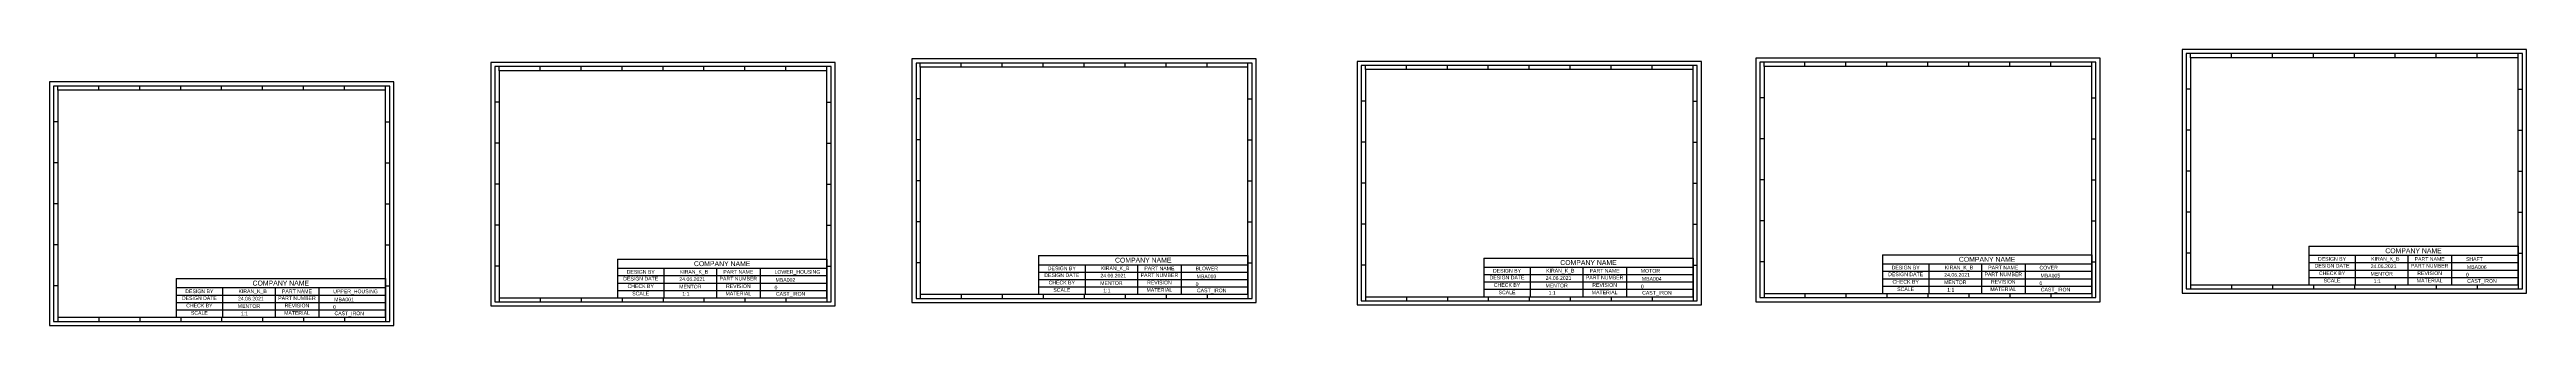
# Model space of a CAD drawing. Header units: millimetres. Extents: x 34830 to 39055, y 27793 to 28482.
# Drawn here: x 36033 to 39055, y 28014 to 28350 of the extents above; entities that cross this region are included whole.
import ezdxf

# ---------------------------------------------------------------- set-up
doc = ezdxf.new("R2010")
doc.units = ezdxf.units.MM
doc.layers.add('template', color=90, linetype='Continuous')
doc.styles.get("Standard").update_dxf_attribs({"font": 'arial.ttf'})

# ---------------------------------------------------------------- blocks, each defined once
blk = doc.blocks.new('*T203')
at = {"color": 0, "linetype": 'ByBlock', "lineweight": -2, "transparency": 16777216}
for p, q in [((0, 0), (255.6, 0)), ((0, 0), (0, -47.1)), ((255.6, 0), (255.6, -47.1)), ((0, -11), (255.6, -11)), ((0, -20), (255.6, -20)), ((0, -29.1), (255.6, -29.1)), ((56.8, -11), (56.8, -47.1)), ((120.9, -11), (120.9, -47.1)), ((174.1, -11), (174.1, -47.1)), ((0, -38.1), (255.6, -38.1)), ((0, -47.1), (255.6, -47.1))]:
    blk.add_line(p, q, dxfattribs=at)
at = {"color": 0, "transparency": 16777216}
for s, insert, char_height, width, attachment_point in [('DESIGN DATE', (28.4, -21.5), 4.5, 53.773, 2), ('DESIGN BY', (28.4, -15.5), 4.5, 53.773, 5), ('COMPANY NAME', (127.8, -5.5), 6, 252.621, 5), ('PART NUMBER', (147.5, -21.5), 4.5, 50.103, 2), ('PART NAME', (147.5, -15.5), 4.5, 50.103, 5), ('CHECK BY', (28.4, -30.6), 4.5, 53.773, 2), ('SCALE', (28.4, -39.6), 4.5, 53.773, 2), ('MATERIAL', (147.5, -39.6), 4.5, 50.103, 2), ('REVISION', (147.5, -30.6), 4.5, 50.103, 2)]:
    blk.add_mtext(s, dxfattribs=dict(at, insert=insert, char_height=char_height, width=width, attachment_point=attachment_point))
blk = doc.blocks.new('SAMPLE')
at = {"layer": 'template'}
for p, q in [((10, 287), (10, 292)), ((60, 287), (60, 292)), ((110, 287), (110, 292)), ((160, 287), (160, 292)), ((210, 287), (210, 292)), ((260, 287), (260, 292)), ((310, 287), (310, 292)), ((360, 287), (360, 292)), ((410, 287), (410, 292)), ((10, 248.5), (5, 248.5)), ((410, 248.5), (415, 248.5)), ((10, 198.5), (5, 198.5)), ((410, 198.5), (415, 198.5)), ((10, 148.5), (5, 148.5)), ((410, 148.5), (415, 148.5)), ((10, 98.5), (5, 98.5)), ((410, 98.5), (415, 98.5)), ((10, 48.5), (5, 48.5)), ((410, 48.5), (415, 48.5)), ((10, 10), (10, 5)), ((60, 10), (60, 5)), ((110, 10), (110, 5)), ((160, 10), (160, 5)), ((210, 10), (210, 5)), ((260, 10), (260, 5)), ((310, 10), (310, 5)), ((360, 10), (360, 5)), ((410, 10), (410, 5))]:
    blk.add_line(p, q, dxfattribs=at)
for points in [[(0, 0), (420, 0), (420, 297), (0, 297)], [(5, 5), (415, 5), (415, 292), (5, 292)], [(10, 10), (410, 10), (410, 287), (10, 287)]]:
    blk.add_lwpolyline(points, close=True, dxfattribs=at)
blk.add_blockref('*T203', (154.4, 57.1))
at = {"color": 0}
for tag, p in [('DESIGN_DATE', (229.9, 30.5)), ('DESIGN_BY', (230.5, 39.5)), ('PART_NAME', (346.1, 39.3)), ('PART_NUMBER', (347.3, 29.5)), ('CHECK_BY', (229.7, 21.4)), ('SCALE', (233.5, 12.4)), ('REVISION', (346.1, 20.2)), ('MATERIAL', (347.7, 12.5))]:
    blk.add_attdef(tag, p, '', height=4.5, dxfattribs=at)

msp = doc.modelspace()

# ---------------------------------------------------------------- block references
at = {"color": 0}
for p, values in [((38634.89277, 28053.29264), {'MATERIAL': 'CAST_IRON', 'REVISION': '0', 'PART_NUMBER': 'MBA006', 'PART_NAME': 'SHAFT', 'SCALE': '1:1', 'CHECK_BY': 'MENTOR', 'DESIGN_DATE': '24.06.2021', 'DESIGN_BY': 'KIRAN_K_B'}), ((36571.28242, 28037.53425), {'MATERIAL': 'CAST_IRON', 'REVISION': '0', 'PART_NUMBER': 'MBA002', 'PART_NAME': 'LOWER_HOUSING', 'SCALE': '1:1', 'CHECK_BY': 'MENTOR', 'DESIGN_DATE': '24.06.2021', 'DESIGN_BY': 'KIRAN_K_B'}), ((37085.02748, 28041.82201), {'MATERIAL': 'CAST_IRON', 'REVISION': '0', 'PART_NUMBER': 'MBA003', 'PART_NAME': 'BLOWER', 'SCALE': '1:1', 'CHECK_BY': 'MENTOR', 'DESIGN_DATE': '24.06.2021', 'DESIGN_BY': 'KIRAN_K_B'}), ((37628.26802, 28038.88072), {'MATERIAL': 'CAST_IRON', 'REVISION': '0', 'PART_NUMBER': 'MBA004', 'PART_NAME': 'MOTOR', 'SCALE': '1:1', 'CHECK_BY': 'MENTOR', 'DESIGN_DATE': '24.06.2021', 'DESIGN_BY': 'KIRAN_K_B'}), ((38114.62739, 28042.79436), {'MATERIAL': 'CAST_IRON', 'REVISION': '0', 'PART_NUMBER': 'MBA005', 'PART_NAME': 'COVER', 'SCALE': '1:1', 'CHECK_BY': 'MENTOR', 'DESIGN_DATE': '24.06.2021', 'DESIGN_BY': 'KIRAN_K_B'}), ((36032.79093, 28013.81768), {'MATERIAL': 'CAST_IRON', 'REVISION': '0', 'PART_NUMBER': 'MBA001', 'PART_NAME': 'UPPER_HOUSING', 'SCALE': '1:1', 'CHECK_BY': 'MENTOR', 'DESIGN_DATE': '24.06.2021', 'DESIGN_BY': 'KIRAN_K_B'})]:
    msp.add_blockref('SAMPLE', p, dxfattribs=at).add_auto_attribs(values)

doc.saveas('drawing.dxf')
